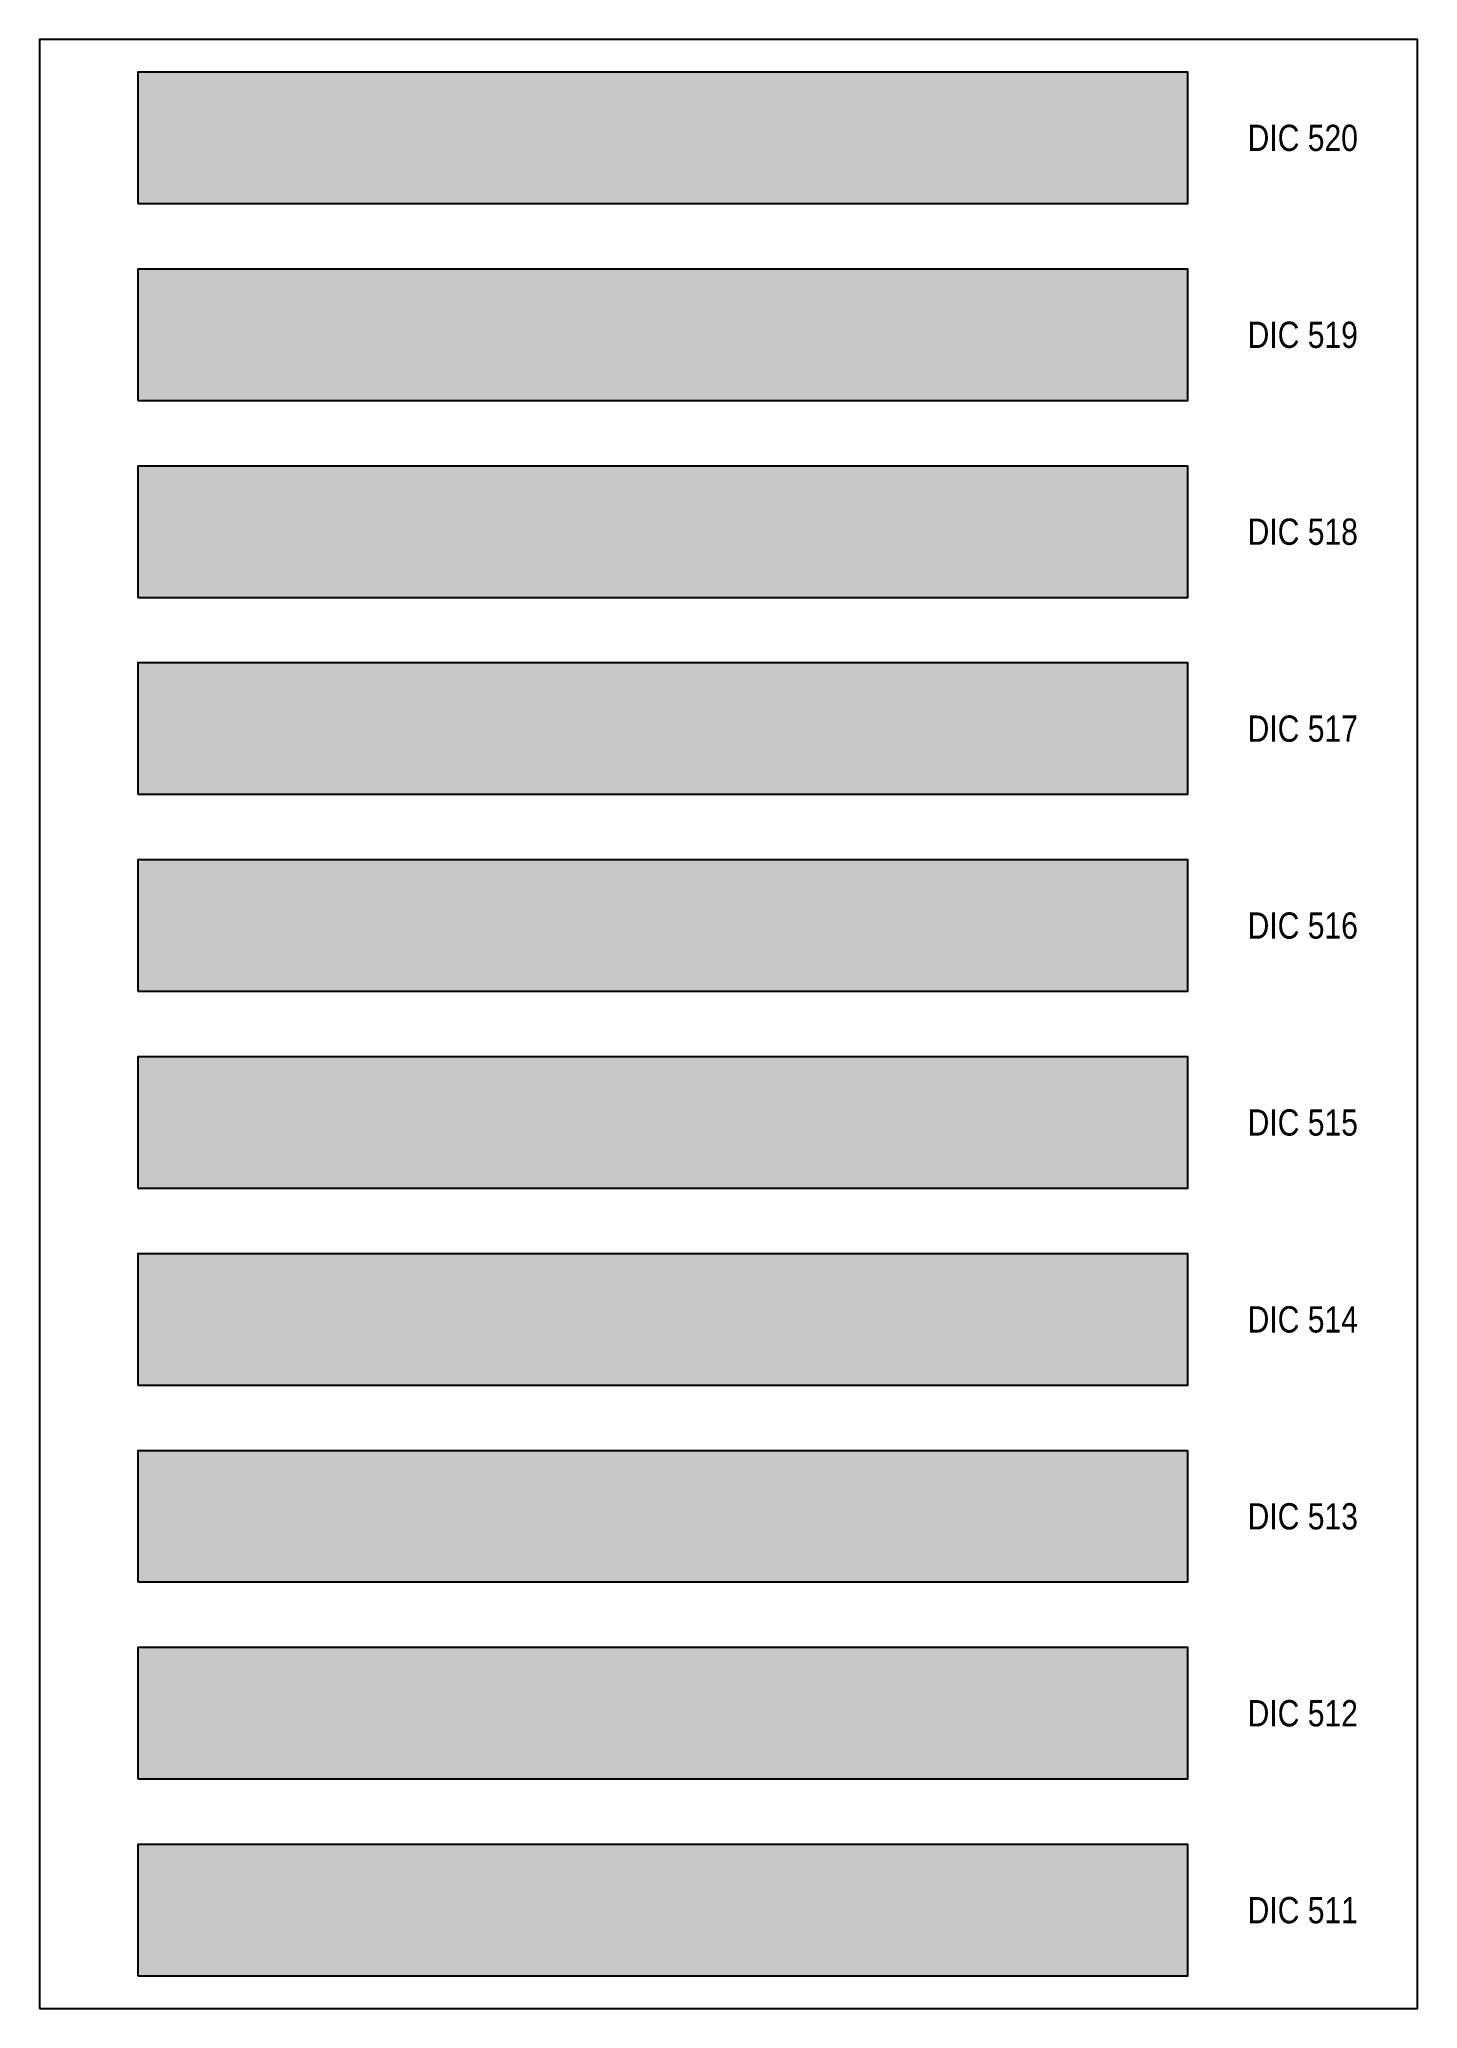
# Model space of a CAD drawing. Header units: millimetres. Extents: x -813692 to 807431, y 0 to 1813163.
# Drawn here: x 0 to 210, y 15300 to 15600 of the extents above; entities that cross this region are included whole.
import ezdxf
from ezdxf.enums import TextEntityAlignment as Align

# ---------------------------------------------------------------- set-up
doc = ezdxf.new("R2010")
doc.units = ezdxf.units.MM
doc.styles.get("Standard").update_dxf_attribs({"font": 'ARIALN.TTF'})

msp = doc.modelspace()

# ---------------------------------------------------------------- texts
at = {"layer": 'Defpoints', "color": 7, "ltscale": 100}
for s, p in [('DIC 520', (192.5, 15585)), ('DIC 519', (192.5, 15555)), ('DIC 518', (192.5, 15525)), ('DIC 517', (192.5, 15495)), ('DIC 516', (192.5, 15465)), ('DIC 515', (192.5, 15435)), ('DIC 514', (192.5, 15405)), ('DIC 513', (192.5, 15375)), ('DIC 512', (192.5, 15345)), ('DIC 511', (192.5, 15315))]:
    msp.add_text(s, height=4, dxfattribs=at).set_placement(p, align=Align.MIDDLE)

# ---------------------------------------------------------------- hatches: boundary and pattern name
at = {"layer": 'Defpoints', "ltscale": 100, "true_color": 0x5f5351}
msp.add_hatch(color=251, dxfattribs=at).paths.add_polyline_path([(15, 15575), (175, 15575), (175, 15595), (15, 15595)])
at = {"layer": 'Defpoints', "ltscale": 100, "true_color": 0x928178}
msp.add_hatch(color=252, dxfattribs=at).paths.add_polyline_path([(15, 15545), (175, 15545), (175, 15565), (15, 15565)])
at = {"layer": 'Defpoints', "ltscale": 100, "true_color": 0xaea093}
msp.add_hatch(color=253, dxfattribs=at).paths.add_polyline_path([(15, 15515), (175, 15515), (175, 15535), (15, 15535)])
at = {"layer": 'Defpoints', "ltscale": 100, "true_color": 0xb7ad8f}
msp.add_hatch(color=253, dxfattribs=at).paths.add_polyline_path([(15, 15485), (175, 15485), (175, 15505), (15, 15505)])
at = {"layer": 'Defpoints', "ltscale": 100, "true_color": 0x525051}
msp.add_hatch(color=251, dxfattribs=at).paths.add_polyline_path([(15, 15455), (175, 15455), (175, 15475), (15, 15475)])
at = {"layer": 'Defpoints', "ltscale": 100, "true_color": 0x606463}
msp.add_hatch(color=251, dxfattribs=at).paths.add_polyline_path([(15, 15425), (175, 15425), (175, 15445), (15, 15445)])
at = {"layer": 'Defpoints', "ltscale": 100, "true_color": 0x606161}
msp.add_hatch(color=251, dxfattribs=at).paths.add_polyline_path([(15, 15395), (175, 15395), (175, 15415), (15, 15415)])
at = {"layer": 'Defpoints', "ltscale": 100, "true_color": 0x8d9989}
msp.add_hatch(color=252, dxfattribs=at).paths.add_polyline_path([(15, 15365), (175, 15365), (175, 15385), (15, 15385)])
at = {"layer": 'Defpoints', "ltscale": 100, "true_color": 0x7c897d}
msp.add_hatch(color=8, dxfattribs=at).paths.add_polyline_path([(15, 15335), (175, 15335), (175, 15355), (15, 15355)])
at = {"layer": 'Defpoints', "ltscale": 100, "true_color": 0x4a5253}
msp.add_hatch(color=251, dxfattribs=at).paths.add_polyline_path([(15, 15305), (175, 15305), (175, 15325), (15, 15325)])

# ---------------------------------------------------------------- linework, layer by layer
at = {"layer": 'Defpoints', "color": 7, "ltscale": 100}
msp.add_lwpolyline([(0, 15300), (210, 15300), (210, 15600), (0, 15600)], close=True, dxfattribs=at)
msp.add_lwpolyline([(0, 15300), (210, 15300), (210, 15600), (0, 15600)], close=True, dxfattribs=at)
at = {"layer": 'Defpoints', "color": 251, "ltscale": 100, "true_color": 0x5f5351}
msp.add_lwpolyline([(15, 15575), (175, 15575), (175, 15595), (15, 15595)], close=True, dxfattribs=at)
at = {"layer": 'Defpoints', "color": 252, "ltscale": 100, "true_color": 0x928178}
msp.add_lwpolyline([(15, 15545), (175, 15545), (175, 15565), (15, 15565)], close=True, dxfattribs=at)
at = {"layer": 'Defpoints', "color": 253, "ltscale": 100, "true_color": 0xaea093}
msp.add_lwpolyline([(15, 15515), (175, 15515), (175, 15535), (15, 15535)], close=True, dxfattribs=at)
at = {"layer": 'Defpoints', "color": 253, "ltscale": 100, "true_color": 0xb7ad8f}
msp.add_lwpolyline([(15, 15485), (175, 15485), (175, 15505), (15, 15505)], close=True, dxfattribs=at)
at = {"layer": 'Defpoints', "color": 251, "ltscale": 100, "true_color": 0x525051}
msp.add_lwpolyline([(15, 15455), (175, 15455), (175, 15475), (15, 15475)], close=True, dxfattribs=at)
at = {"layer": 'Defpoints', "color": 251, "ltscale": 100, "true_color": 0x606463}
msp.add_lwpolyline([(15, 15425), (175, 15425), (175, 15445), (15, 15445)], close=True, dxfattribs=at)
at = {"layer": 'Defpoints', "color": 251, "ltscale": 100, "true_color": 0x606161}
msp.add_lwpolyline([(15, 15395), (175, 15395), (175, 15415), (15, 15415)], close=True, dxfattribs=at)
at = {"layer": 'Defpoints', "color": 252, "ltscale": 100, "true_color": 0x8d9989}
msp.add_lwpolyline([(15, 15365), (175, 15365), (175, 15385), (15, 15385)], close=True, dxfattribs=at)
at = {"layer": 'Defpoints', "color": 8, "ltscale": 100, "true_color": 0x7c897d}
msp.add_lwpolyline([(15, 15335), (175, 15335), (175, 15355), (15, 15355)], close=True, dxfattribs=at)
at = {"layer": 'Defpoints', "color": 251, "ltscale": 100, "true_color": 0x4a5253}
msp.add_lwpolyline([(15, 15305), (175, 15305), (175, 15325), (15, 15325)], close=True, dxfattribs=at)

msp.set_redraw_order([(e.dxf.handle, doc.entitydb.next_handle()) for e in msp.query("TEXT MTEXT ATTDEF DIMENSION ARC_DIMENSION")])  # texts and dimensions are drawn at this point

doc.saveas('drawing.dxf')
